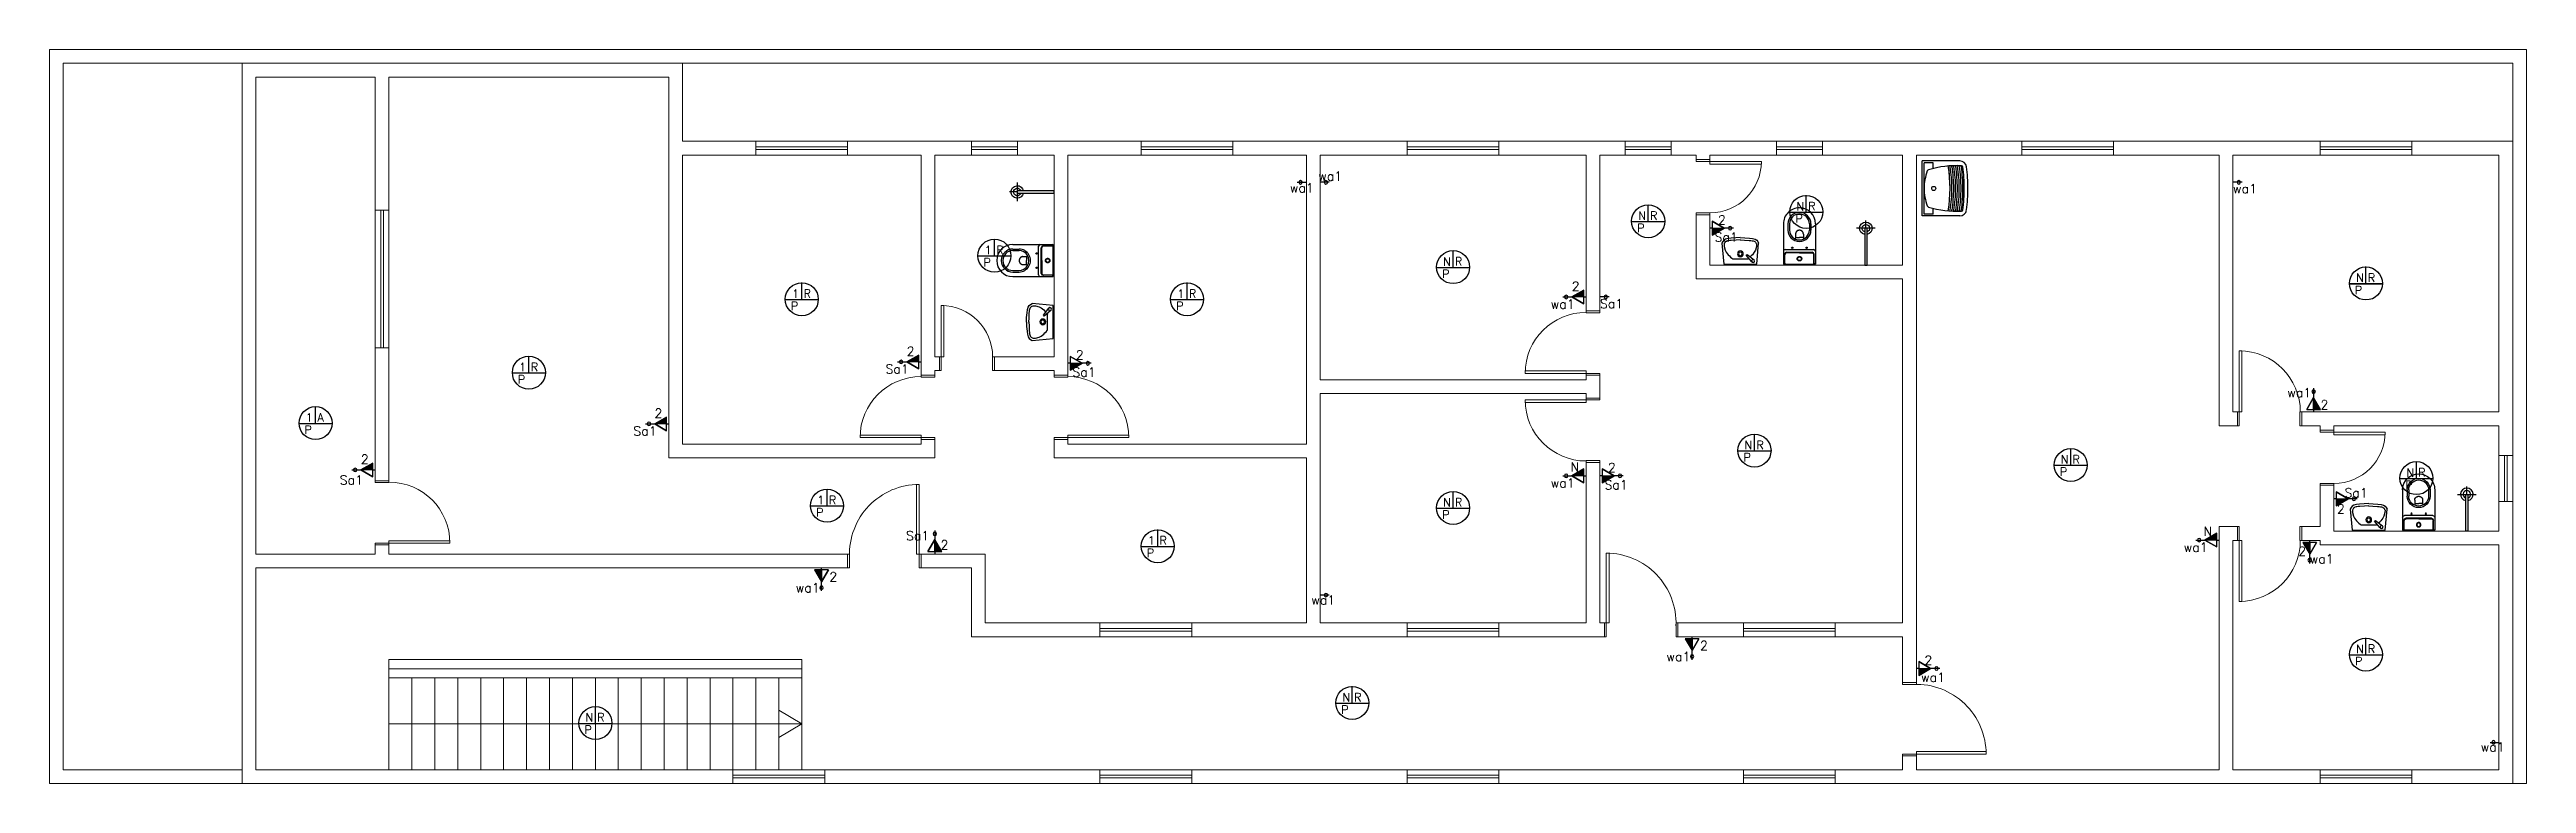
# Model space of a CAD drawing. Header units: millimetres. Extents: x 0 to 2650, y -756 to 2088.
# Drawn here: x 0 to 27, y 0 to 8 of the extents above; entities that cross this region are included whole.
import ezdxf

# ---------------------------------------------------------------- set-up
doc = ezdxf.new("R2010")
doc.units = ezdxf.units.MM
doc.linetypes.add('DASHED', pattern=[15, 12, -3])
doc.layers.add('Edificação', color=251, linetype='Continuous', lineweight=20)
doc.layers.add('Portas', color=251, linetype='Continuous', lineweight=9)
doc.layers.add('Luminárias', color=30, linetype='Continuous')
doc.layers.add('WC', color=252, linetype='Continuous')
doc.styles.add('ROMANS', font='ROMANS.SHX')

msp = doc.modelspace()

# ---------------------------------------------------------------- texts
at = {"color": 2, "linetype": 'Continuous', "style": 'ROMANS', "flags": 4}
for tag, p in [('2', (18.187, 6.092)), ('2', (16.593, 5.369)), ('2', (9.343, 4.661)), ('2', (11.187, 4.62)), ('2', (6.594, 3.986)), ('2', (24.755, 4.078)), ('2', (3.393, 3.485)), ('N', (16.579, 3.399)), ('2', (16.987, 3.392)), ('2', (24.934, 2.942)), ('N', (23.479, 2.699)), ('2', (9.712, 2.551)), ('2', (24.512, 2.48)), ('2', (8.501, 2.203)), ('2', (17.991, 1.453)), ('2', (20.437, 1.292))]:
    msp.add_attdef(tag, p, '', height=0.1, dxfattribs=at)
at = {"color": 2, "style": 'ROMANS'}
for tag, p, s, flags in [('P', (25.13, 5.332), '100', 13), ('N', (25.142, 5.467), '', 4)]:
    msp.add_attdef(tag, p, s, height=0.09, dxfattribs=dict(at, flags=flags))
msp.add_attdef('R', (25.27, 5.468), '', height=0.09, dxfattribs=at)
at = {"layer": 'Luminárias', "color": 2, "style": 'ROMANS'}
for s, p in [('wa1', (13.52, 6.442)), ('wa1', (13.829, 6.57)), ('wa1', (23.8, 6.434)), ('Sa1', (18.15, 5.906)), ('wa1', (16.363, 5.175)), ('Sa1', (16.9, 5.18)), ('Sa1', (9.113, 4.468)), ('Sa1', (11.15, 4.434)), ('wa1', (24.392, 4.21)), ('Sa1', (6.364, 3.792)), ('Sa1', (3.163, 3.258)), ('wa1', (16.363, 3.225)), ('Sa1', (16.95, 3.206)), ('Sa1', (25.017, 3.118)), ('Sa1', (9.336, 2.651)), ('wa1', (23.263, 2.525)), ('wa1', (24.637, 2.398)), ('wa1', (24.637, 2.398)), ('wa1', (8.134, 2.083)), ('wa1', (13.753, 1.949)), ('wa1', (17.625, 1.333)), ('wa1', (20.4, 1.106)), ('wa1', (26.5, 0.348))]:
    msp.add_text(s, height=0.1, dxfattribs=at).set_placement(p)
for tag, p, s, flags in [('N', (17.318, 6.144), '', 4), ('N', (19.042, 6.247), '', 4), ('P', (17.306, 6.01), '100', 13), ('P', (19.031, 6.113), '100', 13), ('P', (10.18, 5.635), '100', 13), ('1', (10.192, 5.769), '', 4), ('N', (15.192, 5.644), '', 4), ('P', (15.18, 5.51), '100', 13), ('P', (8.08, 5.16), '100', 13), ('1', (8.092, 5.294), '', 4), ('P', (12.28, 5.16), '100', 13), ('1', (12.292, 5.294), '', 4), ('P', (5.105, 4.36), '100', 13), ('1', (5.117, 4.494), '', 4), ('P', (2.78, 3.81), '100', 13), ('1', (2.792, 3.944), '', 4), ('P', (18.465, 3.51), '100', 13), ('N', (18.477, 3.644), '', 4), ('N', (21.924, 3.487), '', 4), ('P', (21.913, 3.353), '100', 13), ('P', (25.68, 3.21), '100', 13), ('N', (25.692, 3.344), '', 4), ('P', (8.355, 2.91), '100', 13), ('1', (8.367, 3.044), '', 4), ('P', (15.18, 2.885), '100', 13), ('N', (15.192, 3.019), '', 4), ('P', (11.96, 2.468), '100', 13), ('1', (11.972, 2.603), '', 4), ('P', (25.131, 1.288), '100', 13), ('N', (25.142, 1.422), '', 4), ('P', (14.08, 0.76), '100', 13), ('N', (14.092, 0.894), '', 4), ('P', (5.831, 0.54), '100', 13), ('N', (5.842, 0.675), '', 4)]:
    msp.add_attdef(tag, p, s, height=0.09, dxfattribs=dict(at, flags=flags))
for tag, p in [('R', (17.446, 6.145)), ('R', (19.17, 6.248)), ('R', (10.32, 5.77)), ('R', (15.32, 5.645)), ('R', (8.22, 5.295)), ('R', (12.42, 5.295)), ('R', (5.245, 4.495)), ('A', (2.92, 3.945)), ('R', (18.605, 3.645)), ('R', (22.052, 3.488)), ('R', (25.82, 3.345)), ('R', (8.495, 3.045)), ('R', (15.32, 3.02)), ('R', (12.099, 2.604)), ('R', (25.27, 1.423)), ('R', (14.22, 0.895)), ('R', (5.97, 0.676))]:
    msp.add_attdef(tag, p, '', height=0.09, dxfattribs=at)

# ---------------------------------------------------------------- blocks, each defined once
blk = doc.blocks.new('81_P')
at = {"ltscale": 0.05}
for p, q in [((-0.165, 0), (-0.175, 0)), ((-0.175, -0.01), (-0.175, 0)), ((0.175, 0), (0.165, 0))]:
    blk.add_line(p, q, dxfattribs=at)
for p, q in [((0.165, 0), (-0.165, 0)), ((-0.175, -0.44), (-0.175, -0.01)), ((0.155, -0.16), (-0.155, -0.16)), ((0.14, -0.13), (-0.14, -0.13)), ((0, -0.124), (-0.138, -0.124)), ((0, -0.124), (0.138, -0.124)), ((0.175, -0.44), (0.175, -0.01))]:
    blk.add_line(p, q)
at = {"ltscale": 0.047193}
blk.add_line((0.175, -0.009), (0.175, 0), dxfattribs=at)
at = {"ltscale": 0.497718}
for p, q in [((-0.16, -0.01), (-0.16, -0.11)), ((0.16, -0.01), (0.16, -0.11))]:
    blk.add_line(p, q, dxfattribs=at)
at = {"ltscale": 0.467891}
for p, q in [((-0.158, -0.01), (-0.158, -0.104)), ((0.158, -0.01), (0.158, -0.104))]:
    blk.add_line(p, q, dxfattribs=at)
at = {"ltscale": 0.339985}
for p, q in [((-0.125, -0.44), (-0.125, -0.372)), ((-0.108, -0.44), (-0.108, -0.372)), ((0.108, -0.44), (0.108, -0.372)), ((0.125, -0.44), (0.125, -0.372))]:
    blk.add_line(p, q, dxfattribs=at)
at = {"ltscale": 0.078144}
for p, q in [((-0.043, -0.29), (-0.045, -0.275)), ((0.043, -0.29), (0.045, -0.275))]:
    blk.add_line(p, q, dxfattribs=at)
at = {"ltscale": 0.214268}
for p in [(-0.043, -0.29), (0.043, -0.29)]:
    blk.add_line(p, (0, -0.29), dxfattribs=at)
at = {"ltscale": 0.197279}
for p, q in [((-0.043, -0.329), (-0.043, -0.29)), ((0.043, -0.329), (0.043, -0.29))]:
    blk.add_line(p, q, dxfattribs=at)
for points in [[(-0.043, -0.329), (-0.043, -0.331), (-0.043, -0.332), (-0.043, -0.333), (-0.043, -0.334), (-0.042, -0.336), (-0.042, -0.337), (-0.042, -0.338), (-0.042, -0.339), (-0.041, -0.341), (-0.041, -0.342), (-0.04, -0.343), (-0.04, -0.344), (-0.04, -0.345), (-0.039, -0.346), (-0.038, -0.348), (-0.038, -0.349), (-0.037, -0.35), (-0.037, -0.35), (-0.037, -0.351), (-0.036, -0.351), (-0.036, -0.352), (-0.035, -0.353), (-0.035, -0.353), (-0.035, -0.354), (-0.034, -0.354), (-0.034, -0.355), (-0.033, -0.355), (-0.033, -0.356), (-0.033, -0.356), (-0.032, -0.357), (-0.032, -0.357), (-0.031, -0.357), (-0.031, -0.358), (-0.03, -0.358)], [(-0.03, -0.358), (-0.029, -0.359), (-0.028, -0.36), (-0.027, -0.361), (-0.026, -0.362), (-0.025, -0.363), (-0.024, -0.363), (-0.023, -0.364), (-0.022, -0.365), (-0.021, -0.365), (-0.02, -0.366), (-0.018, -0.366), (-0.017, -0.367), (-0.016, -0.367), (-0.015, -0.368), (-0.013, -0.368), (-0.012, -0.369), (-0.012, -0.369), (-0.011, -0.369), (-0.01, -0.369), (-0.01, -0.369), (-0.009, -0.37), (-0.008, -0.37), (-0.008, -0.37), (-0.007, -0.37), (-0.006, -0.37), (-0.006, -0.37), (-0.005, -0.37), (-0.004, -0.37), (-0.004, -0.37), (-0.003, -0.37), (-0.002, -0.37), (-0.002, -0.37), (-0.001, -0.37), (0, -0.37), (0, -0.37)], [(0, -0.37), (0.001, -0.37), (0.003, -0.37), (0.004, -0.37), (0.005, -0.37), (0.007, -0.37), (0.008, -0.37), (0.009, -0.369), (0.011, -0.369), (0.012, -0.369), (0.013, -0.368), (0.014, -0.368), (0.016, -0.368), (0.017, -0.367), (0.018, -0.367), (0.018, -0.367), (0.019, -0.366), (0.019, -0.366), (0.02, -0.366), (0.02, -0.365), (0.021, -0.365), (0.022, -0.365), (0.022, -0.365), (0.023, -0.364), (0.023, -0.364), (0.024, -0.363), (0.024, -0.363), (0.025, -0.363), (0.026, -0.362), (0.026, -0.362), (0.027, -0.362), (0.027, -0.361), (0.028, -0.361), (0.028, -0.36), (0.029, -0.36), (0.029, -0.36), (0.03, -0.359), (0.03, -0.359), (0.03, -0.358)], [(0.03, -0.358), (0.031, -0.358), (0.032, -0.357), (0.033, -0.356), (0.034, -0.355), (0.035, -0.354), (0.035, -0.353), (0.036, -0.352), (0.037, -0.351), (0.037, -0.349), (0.038, -0.348), (0.039, -0.347), (0.039, -0.346), (0.039, -0.345), (0.04, -0.345), (0.04, -0.344), (0.04, -0.344), (0.04, -0.343), (0.041, -0.343), (0.041, -0.342), (0.041, -0.341), (0.041, -0.341), (0.041, -0.34), (0.042, -0.34), (0.042, -0.339), (0.042, -0.338), (0.042, -0.338), (0.042, -0.337), (0.042, -0.336), (0.042, -0.336), (0.042, -0.335), (0.043, -0.335), (0.043, -0.334), (0.043, -0.333), (0.043, -0.333), (0.043, -0.332), (0.043, -0.331), (0.043, -0.331), (0.043, -0.33), (0.043, -0.329)]]:
    blk.add_lwpolyline(points)
for centre, radius in [((-0.078, -0.18), 0.007), ((0, -0.06), 0.02), ((0.078, -0.18), 0.007)]:
    blk.add_circle(centre, radius)
at = {"linetype": 'DASHED'}
blk.add_circle((0, -0.06), 0.0245, dxfattribs=at)
for centre, radius, start, end in [((-0.165, -0.01), 0.01, 90, 180), ((-0.155, -0.14), 0.02, 180, 270), ((-0.15, -0.01), 0.01, 90, 180), ((-0.14, -0.11), 0.02, 180, 270), ((-0.148, -0.01), 0.01, 90, 180), ((-0.138, -0.104), 0.02, 180, 270), ((0, -0.372), 0.125, 0, 180), ((0, -0.372), 0.108, 0, 180), ((0.138, -0.104), 0.02, 270, 0), ((0.14, -0.11), 0.02, 270, 0), ((0.148, -0.01), 0.01, 0, 90), ((0.15, -0.01), 0.01, 0, 90), ((0.155, -0.14), 0.02, 270, 0), ((0.165, -0.01), 0.01, 0, 90), ((0, -0.44), 0.175, 180, 270), ((0, -0.44), 0.125, 180, 270), ((0, -0.44), 0.108, 180, 270), ((0, -0.44), 0.108, 270, 0), ((0, -0.44), 0.175, 270, 0), ((0, -0.44), 0.125, 270, 0)]:
    blk.add_arc(centre, radius, start, end)
blk = doc.blocks.new('CHUV')
at = {"ltscale": 0.05}
for p, q in [((-0.11, 0.446), (0.116, 0.446)), ((-0.011, 0), (-0.011, 0.446)), ((0.003, 0.446), (0.003, 0.541)), ((0.016, 0.446), (0.016, 0))]:
    blk.add_line(p, q, dxfattribs=at)
at = {"ltscale": 2}
blk.add_line((0.016, 0), (-0.011, 0), dxfattribs=at)
at = {"ltscale": 0.05}
for radius, start, end in [(0.076, 279.9358, 260.0642), (0.0459, 286.6015, 253.3985)]:
    blk.add_arc((0.003, 0.446), radius, start, end, dxfattribs=at)
blk = doc.blocks.new('01lavl91')
at = {"linetype": 'Continuous'}
for p, q in [((-0.085, -0.069), (0.086, -0.069)), ((0.125, -0.036), (0.064, -0.107)), ((0.064, -0.107), (0.075, -0.114)), ((0.075, -0.114), (0.15, -0.057))]:
    blk.add_line(p, q, dxfattribs=at)
for points in [[(-0.2, -0.239), (-0.18, -0.009), (0.18, -0.009), (0.2, -0.239)], [(0, -0.299), (-0.048, -0.298), (-0.099, -0.294), (-0.134, -0.29), (-0.161, -0.282), (-0.179, -0.271), (-0.191, -0.256), (-0.2, -0.239)], [(-0.177, -0.228), (-0.176, -0.201), (-0.165, -0.161), (-0.153, -0.141), (-0.132, -0.112), (-0.119, -0.099), (-0.106, -0.086), (-0.093, -0.074), (-0.085, -0.069)], [(0.002, -0.274), (-0.046, -0.272), (-0.098, -0.269), (-0.114, -0.267), (-0.129, -0.265), (-0.138, -0.263), (-0.151, -0.259), (-0.159, -0.255), (-0.163, -0.252), (-0.165, -0.25), (-0.17, -0.242), (-0.174, -0.237), (-0.177, -0.228)], [(-0.002, -0.274), (0.047, -0.272), (0.098, -0.269), (0.115, -0.267), (0.13, -0.265), (0.139, -0.263), (0.152, -0.259), (0.159, -0.255), (0.164, -0.252), (0.165, -0.25), (0.171, -0.242), (0.174, -0.237), (0.178, -0.228)], [(0, -0.299), (0.048, -0.298), (0.1, -0.294), (0.135, -0.29), (0.162, -0.282), (0.18, -0.271), (0.192, -0.256), (0.2, -0.239)], [(0.094, -0.074), (0.086, -0.069)], [(0.178, -0.228), (0.176, -0.201), (0.166, -0.161), (0.153, -0.141), (0.132, -0.112), (0.119, -0.099), (0.109, -0.088)]]:
    blk.add_lwpolyline(points, dxfattribs=at)
for centre, radius in [((0.001, -0.122), 0.0316), ((0.001, -0.122), 0.02), ((0.14, -0.044), 0.0164)]:
    blk.add_circle(centre, radius, dxfattribs=at)
blk = doc.blocks.new('TANQUE-02')
for p, q in [((-0.3, 0), (0.3, 0)), ((-0.3, -0.408), (-0.3, 0)), ((0.3, -0.408), (0.3, 0)), ((-0.28, -0.02), (0.28, -0.02)), ((-0.28, -0.12), (-0.28, -0.02)), ((-0.28, -0.12), (-0.217, -0.12)), ((0.217, -0.12), (0.28, -0.12)), ((0.28, -0.12), (0.28, -0.02))]:
    blk.add_line(p, q)
blk.add_circle((0, -0.125), 0.0225)
for centre, radius, start, end in [((0.845, -0.382), 1.094, 163.278, 182.4053), ((-0.184, -0.073), 0.02, 110.2384, 163.278), ((0, -0.571), 0.551, 90, 110.2384), ((0, -0.571), 0.551, 69.7616, 90), ((0.184, -0.073), 0.02, 16.722, 69.7616), ((-0.845, -0.382), 1.094, 357.5947, 16.722), ((-0.225, -0.408), 0.075, 180, 262.0805), ((-0.233, -0.427), 0.015, 182.4053, 261.8717), ((0, 1.215), 1.518, 260.7226, 279.2774), ((0.845, -0.382), 1.084, 177.5224, 178.0541), ((0, 1.215), 1.578, 261.3053, 270), ((0.845, -0.382), 1.084, 178.5864, 179.1193), ((0, 1.215), 1.598, 261.3969, 270), ((0.845, -0.382), 1.084, 179.6527, 180.1868), ((0, 1.215), 1.618, 261.4997, 270), ((0.845, -0.382), 1.084, 180.7216, 181.2572), ((0, 1.215), 1.638, 261.6133, 270), ((0.845, -0.382), 1.084, 181.7934, 182.3305), ((0.845, -0.382), 1.084, 176.4604, 176.9911), ((0, 1.215), 1.558, 261.2252, 270), ((0, 1.215), 1.658, 261.7373, 270), ((0.845, -0.382), 1.084, 175.4, 175.93), ((0, 1.215), 1.538, 261.1569, 270), ((0, 1.206), 1.664, 261.8717, 270), ((0, 1.206), 1.704, 262.0805, 270), ((0, 1.215), 1.518, 270, 279.2774), ((0, 1.215), 1.538, 270, 278.8431), ((0, 1.215), 1.558, 270, 278.7748), ((0, 1.215), 1.578, 270, 278.6947), ((0, 1.215), 1.598, 270, 278.6031), ((0, 1.215), 1.618, 270, 278.5003), ((0, 1.215), 1.638, 270, 278.3867), ((0, 1.215), 1.658, 270, 278.2627), ((0, 1.206), 1.664, 270, 278.1283), ((0, 1.206), 1.704, 270, 277.9195), ((0.225, -0.408), 0.075, 277.9195, 0), ((0.233, -0.427), 0.015, 278.1283, 357.5947), ((-0.845, -0.382), 1.084, 4.07, 4.6), ((-0.845, -0.382), 1.084, 3.0089, 3.5396), ((-0.845, -0.382), 1.084, 1.9459, 2.4776), ((-0.845, -0.382), 1.084, 357.6695, 358.2066), ((-0.845, -0.382), 1.084, 0.8807, 1.4136), ((-0.845, -0.382), 1.084, 359.8132, 0.3473), ((-0.845, -0.382), 1.084, 358.7428, 359.2784)]:
    blk.add_arc(centre, radius, start, end)

# ---------------------------------------------------------------- linework, layer by layer
at = {"color": 4}
for p, q in [((18.125, 6.053), (18.1, 6.053)), ((18.125, 6.128), (18.255, 6.053)), ((18.255, 6.053), (18.125, 6.128)), ((18.125, 6.128), (18.125, 5.978)), ((18.255, 6.053), (18.125, 6.128)), ((18.125, 6.053), (18.255, 6.053)), ((18.125, 5.978), (18.255, 6.053)), ((16.725, 5.378), (16.595, 5.303)), ((16.725, 5.303), (16.595, 5.303)), ((16.725, 5.228), (16.595, 5.303)), ((16.595, 5.303), (16.725, 5.228)), ((16.595, 5.303), (16.725, 5.228)), ((16.725, 5.228), (16.725, 5.378)), ((16.725, 5.303), (16.75, 5.303)), ((9.475, 4.67), (9.345, 4.595)), ((9.475, 4.595), (9.345, 4.595)), ((9.475, 4.52), (9.345, 4.595)), ((9.345, 4.595), (9.475, 4.52)), ((9.345, 4.595), (9.475, 4.52)), ((9.475, 4.52), (9.475, 4.67)), ((9.475, 4.595), (9.5, 4.595)), ((11.125, 4.655), (11.255, 4.58)), ((11.255, 4.58), (11.125, 4.655)), ((11.125, 4.655), (11.125, 4.505)), ((11.255, 4.58), (11.125, 4.655)), ((11.125, 4.58), (11.1, 4.58)), ((11.125, 4.58), (11.255, 4.58)), ((11.125, 4.505), (11.255, 4.58)), ((24.605, 4.078), (24.68, 4.208)), ((24.68, 4.208), (24.605, 4.078)), ((24.68, 4.208), (24.605, 4.078)), ((24.605, 4.078), (24.755, 4.078)), ((24.68, 4.078), (24.68, 4.208)), ((24.755, 4.078), (24.68, 4.208)), ((24.68, 4.078), (24.68, 4.053)), ((6.727, 3.994), (6.597, 3.919)), ((6.727, 3.919), (6.597, 3.919)), ((6.727, 3.844), (6.597, 3.919)), ((6.597, 3.919), (6.727, 3.844)), ((6.597, 3.919), (6.727, 3.844)), ((6.727, 3.844), (6.727, 3.994)), ((6.727, 3.919), (6.752, 3.919)), ((3.525, 3.493), (3.395, 3.418)), ((3.525, 3.418), (3.395, 3.418)), ((3.525, 3.343), (3.395, 3.418)), ((3.395, 3.418), (3.525, 3.343)), ((3.395, 3.418), (3.525, 3.343)), ((3.525, 3.343), (3.525, 3.493)), ((3.525, 3.418), (3.55, 3.418)), ((16.725, 3.428), (16.595, 3.353)), ((16.725, 3.353), (16.595, 3.353)), ((16.725, 3.278), (16.595, 3.353)), ((16.595, 3.353), (16.725, 3.278)), ((16.595, 3.353), (16.725, 3.278)), ((16.725, 3.278), (16.725, 3.428)), ((16.725, 3.353), (16.75, 3.353)), ((16.925, 3.353), (16.9, 3.353)), ((16.925, 3.428), (17.055, 3.353)), ((17.055, 3.353), (16.925, 3.428)), ((16.925, 3.428), (16.925, 3.278)), ((17.055, 3.353), (16.925, 3.428)), ((16.925, 3.353), (17.055, 3.353)), ((16.925, 3.278), (17.055, 3.353)), ((24.925, 3.103), (24.9, 3.103)), ((24.925, 3.178), (25.055, 3.103)), ((25.055, 3.103), (24.925, 3.178)), ((24.925, 3.178), (24.925, 3.028)), ((25.055, 3.103), (24.925, 3.178)), ((24.925, 3.103), (25.055, 3.103)), ((24.925, 3.028), (25.055, 3.103)), ((23.625, 2.728), (23.495, 2.653)), ((23.625, 2.578), (23.625, 2.728)), ((9.575, 2.528), (9.65, 2.658)), ((9.65, 2.658), (9.575, 2.528)), ((9.65, 2.658), (9.575, 2.528)), ((9.575, 2.528), (9.725, 2.528)), ((9.65, 2.528), (9.65, 2.658)), ((9.725, 2.528), (9.65, 2.658)), ((9.65, 2.528), (9.65, 2.503)), ((23.625, 2.653), (23.495, 2.653)), ((23.625, 2.578), (23.495, 2.653)), ((23.495, 2.653), (23.625, 2.578)), ((23.495, 2.653), (23.625, 2.578)), ((23.625, 2.653), (23.65, 2.653)), ((24.712, 2.628), (24.562, 2.628)), ((24.562, 2.628), (24.637, 2.498)), ((24.637, 2.628), (24.637, 2.653)), ((24.637, 2.628), (24.637, 2.498)), ((24.712, 2.628), (24.637, 2.498)), ((24.637, 2.498), (24.712, 2.628)), ((24.637, 2.498), (24.712, 2.628)), ((8.49, 2.328), (8.34, 2.328)), ((8.34, 2.328), (8.415, 2.198)), ((8.415, 2.328), (8.415, 2.353)), ((8.415, 2.328), (8.415, 2.198)), ((8.49, 2.328), (8.415, 2.198)), ((8.415, 2.198), (8.49, 2.328)), ((8.415, 2.198), (8.49, 2.328)), ((17.98, 1.578), (17.83, 1.578)), ((17.83, 1.578), (17.905, 1.448)), ((17.905, 1.578), (17.905, 1.603)), ((17.905, 1.578), (17.905, 1.448)), ((17.98, 1.578), (17.905, 1.448)), ((17.905, 1.448), (17.98, 1.578)), ((17.905, 1.448), (17.98, 1.578)), ((20.375, 1.253), (20.35, 1.253)), ((20.375, 1.328), (20.505, 1.253)), ((20.505, 1.253), (20.375, 1.328)), ((20.375, 1.328), (20.375, 1.178)), ((20.505, 1.253), (20.375, 1.328)), ((20.375, 1.253), (20.505, 1.253)), ((20.375, 1.178), (20.505, 1.253))]:
    msp.add_line(p, q, dxfattribs=at)
at = {"color": 3}
for p, q in [((25.069, 5.447), (25.43, 5.447)), ((25.25, 5.447), (25.25, 5.631))]:
    msp.add_line(p, q, dxfattribs=at)
msp.add_circle((25.25, 5.45), 0.18, dxfattribs=at)
at = {"color": 4}
for points in [[(18.125, 6.053), (18.125, 5.978), (18.255, 6.053)], [(16.725, 5.303), (16.725, 5.378), (16.595, 5.303)], [(9.475, 4.595), (9.475, 4.67), (9.345, 4.595)], [(11.125, 4.58), (11.125, 4.505), (11.255, 4.58)], [(24.68, 4.078), (24.755, 4.078), (24.68, 4.208)], [(6.727, 3.919), (6.727, 3.994), (6.597, 3.919)], [(3.525, 3.418), (3.525, 3.493), (3.395, 3.418)], [(16.725, 3.353), (16.725, 3.428), (16.595, 3.353)], [(16.925, 3.353), (16.925, 3.278), (17.055, 3.353)], [(24.925, 3.103), (24.925, 3.028), (25.055, 3.103)], [(23.625, 2.653), (23.625, 2.728), (23.495, 2.653)], [(9.65, 2.528), (9.725, 2.528), (9.65, 2.658)], [(24.637, 2.628), (24.562, 2.628), (24.637, 2.498)], [(8.415, 2.328), (8.34, 2.328), (8.415, 2.198)], [(17.905, 1.578), (17.83, 1.578), (17.905, 1.448)], [(20.375, 1.253), (20.375, 1.178), (20.505, 1.253)]]:
    msp.add_solid(points, dxfattribs=at)
at = {"layer": 'Edificação', "color": 252}
for p, q in [((0.15, 0.15), (0.15, 7.85)), ((2.1, 7.85), (0.15, 7.85)), ((26.85, 7.85), (6.9, 7.85)), ((26.85, 7.85), (26.85, 7)), ((0.15, 0.15), (2.1, 0.15))]:
    msp.add_line(p, q, dxfattribs=at)
at = {"layer": 'Edificação'}
for p, q in [((2.1, 7.85), (2.1, 0)), ((2.1, 7.85), (6.9, 7.85)), ((6.9, 7), (6.9, 7.85)), ((3.55, 7.7), (2.25, 7.7)), ((2.25, 7.7), (2.25, 2.5)), ((3.55, 7.7), (3.55, 3.3)), ((3.7, 7.7), (3.7, 3.3)), ((3.7, 7.7), (6.75, 7.7)), ((6.75, 7.7), (6.75, 3.55)), ((6.75, 6.85), (6.75, 6.85)), ((6.9, 7), (26.85, 7)), ((6.9, 3.7), (6.9, 6.85)), ((6.9, 6.85), (9.5, 6.85)), ((9.5, 6.85), (9.5, 4.45)), ((9.65, 4.65), (9.65, 6.85)), ((9.65, 6.85), (10.95, 6.85)), ((10.95, 6.85), (10.95, 4.65)), ((11.1, 4.5), (11.1, 6.85)), ((11.1, 6.85), (13.7, 6.85)), ((13.7, 6.85), (13.7, 3.7)), ((13.85, 4.4), (13.85, 6.85)), ((13.85, 6.85), (16.75, 6.85)), ((16.75, 6.85), (16.75, 5.15)), ((16.9, 5.15), (16.9, 6.85)), ((16.9, 6.85), (17.95, 6.85)), ((17.95, 6.85), (17.95, 6.8)), ((18.1, 6.8), (17.95, 6.8)), ((18.1, 6.85), (20.2, 6.85)), ((18.1, 6.85), (18.1, 6.8)), ((20.2, 6.85), (20.2, 5.65)), ((20.35, 1.1), (20.35, 6.85)), ((23.65, 6.85), (20.35, 6.85)), ((23.65, 3.9), (23.65, 6.85)), ((23.8, 6.85), (26.7, 6.85)), ((23.8, 4.05), (23.8, 6.85)), ((26.7, 4.05), (26.7, 6.85)), ((26.7, 6.85), (26.7, 4.05)), ((26.85, 7), (26.85, 0.15)), ((17.95, 6.2), (17.95, 5.65)), ((18.1, 6.2), (17.95, 6.2)), ((18.1, 6.2), (18.1, 5.65)), ((17.95, 5.7), (17.95, 5.5)), ((18.1, 5.65), (18.1, 5.7)), ((17.95, 5.5), (20.2, 5.5)), ((20.2, 5.65), (18.1, 5.65)), ((20.2, 5.5), (20.2, 1.75)), ((16.75, 5.15), (16.9, 5.15)), ((9.7, 4.65), (9.65, 4.65)), ((9.7, 4.5), (9.7, 4.65)), ((9.7, 4.5), (9.7, 4.65)), ((10.95, 4.65), (10.3, 4.65)), ((10.3, 4.65), (10.3, 4.5)), ((10.3, 4.65), (10.3, 4.5)), ((9.5, 4.45), (9.65, 4.45)), ((9.65, 4.45), (9.65, 4.5)), ((9.65, 4.5), (9.7, 4.5)), ((10.3, 4.5), (10.95, 4.5)), ((10.95, 4.45), (10.95, 4.5)), ((11.1, 4.45), (10.95, 4.45)), ((11.1, 4.5), (11.1, 4.45)), ((13.85, 4.4), (16.75, 4.4)), ((16.75, 4.4), (16.75, 4.45)), ((16.75, 4.45), (16.9, 4.45)), ((16.9, 4.45), (16.9, 4.2)), ((13.85, 1.75), (13.85, 4.25)), ((13.85, 4.25), (16.75, 4.25)), ((16.75, 4.2), (16.75, 4.25)), ((16.9, 4.2), (16.75, 4.2)), ((23.85, 4.05), (23.8, 4.05)), ((23.85, 3.9), (23.85, 4.05)), ((24.85, 4.05), (24.55, 4.05)), ((26.7, 4.05), (24.85, 4.05)), ((23.65, 3.9), (23.85, 3.9)), ((24.55, 3.9), (24.75, 3.9)), ((24.75, 3.9), (24.75, 3.85)), ((24.9, 3.9), (26.7, 3.9)), ((24.9, 3.9), (24.9, 3.85)), ((26.7, 3.9), (26.7, 2.75)), ((6.75, 3.55), (9.65, 3.55)), ((9.5, 3.7), (6.9, 3.7)), ((9.65, 3.75), (9.5, 3.75)), ((9.5, 3.75), (9.5, 3.7)), ((9.65, 3.55), (9.65, 3.75)), ((11.1, 3.75), (10.95, 3.75)), ((10.95, 3.75), (10.95, 3.55)), ((10.95, 3.55), (13.7, 3.55)), ((11.1, 3.7), (11.1, 3.75)), ((13.7, 3.7), (11.1, 3.7)), ((13.7, 3.55), (13.7, 1.75)), ((16.9, 3.5), (16.75, 3.5)), ((16.75, 3.5), (16.75, 1.75)), ((16.9, 1.75), (16.9, 3.5)), ((24.75, 3.25), (24.75, 2.8)), ((24.9, 2.75), (24.9, 3.25)), ((23.65, 0.15), (23.65, 2.8)), ((23.65, 2.8), (23.85, 2.8)), ((23.85, 2.8), (23.85, 2.65)), ((24.55, 2.8), (24.75, 2.8)), ((24.9, 2.8), (24.9, 2.75)), ((26.7, 2.75), (24.9, 2.75)), ((3.55, 2.5), (2.25, 2.5)), ((3.55, 2.6), (3.55, 2.5)), ((3.55, 2.6), (3.7, 2.6)), ((3.7, 2.6), (3.7, 2.5)), ((3.7, 2.5), (8.7, 2.5)), ((8.7, 2.5), (8.7, 2.35)), ((9.5, 2.5), (10.2, 2.5)), ((9.5, 2.5), (9.5, 2.35)), ((9.5, 2.5), (9.5, 2.35)), ((10.2, 2.5), (10.2, 1.75)), ((23.85, 2.65), (23.8, 2.65)), ((23.8, 2.65), (23.8, 0.15)), ((24.55, 2.65), (24.75, 2.65)), ((24.75, 2.65), (24.75, 2.6)), ((24.75, 2.6), (26.7, 2.6)), ((26.7, 2.6), (26.7, 0.15)), ((2.25, 2.35), (2.25, 0.15)), ((8.7, 2.35), (2.25, 2.35)), ((10.05, 2.35), (9.5, 2.35)), ((10.05, 2.35), (10.05, 1.6)), ((13.7, 1.75), (10.2, 1.75)), ((16.75, 1.75), (13.85, 1.75)), ((16.97, 1.75), (16.9, 1.75)), ((20.2, 1.75), (17.73, 1.75)), ((17.75, 1.6), (17.75, 1.75)), ((8.2, 1.35), (3.7, 1.35)), ((3.7, 1.15), (3.7, 1.35)), ((8.2, 0.15), (8.2, 1.35)), ((10.05, 1.6), (16.97, 1.6)), ((17.73, 1.6), (20.2, 1.6)), ((20.2, 1.6), (20.2, 1.1)), ((3.7, 1.25), (8.2, 1.25)), ((8.2, 1.15), (3.7, 1.15)), ((3.7, 1.15), (3.7, 0.15)), ((3.95, 1.15), (3.95, 0.15)), ((4.2, 1.15), (4.2, 0.15)), ((4.45, 1.15), (4.45, 0.15)), ((4.7, 1.15), (4.7, 0.15)), ((4.95, 1.15), (4.95, 0.15)), ((5.2, 1.15), (5.2, 0.15)), ((5.45, 1.15), (5.45, 0.15)), ((5.7, 1.15), (5.7, 0.15)), ((5.95, 1.15), (5.95, 0.15)), ((6.2, 1.15), (6.2, 0.15)), ((6.45, 1.15), (6.45, 0.15)), ((6.7, 1.15), (6.7, 0.15)), ((6.95, 1.15), (6.95, 0.15)), ((7.2, 1.15), (7.2, 0.15)), ((7.45, 1.15), (7.45, 0.15)), ((7.7, 1.15), (7.7, 0.15)), ((7.95, 1.15), (7.95, 0.15)), ((20.35, 1.1), (20.2, 1.1)), ((8.2, 0.65), (3.7, 0.65)), ((8.2, 0.65), (7.95, 0.8)), ((8.2, 0.65), (7.95, 0.5)), ((20.2, 0.15), (20.2, 0.3)), ((20.2, 0.3), (20.35, 0.3)), ((20.35, 0.3), (20.35, 0.15)), ((2.1, 0), (26.85, 0)), ((2.25, 0.15), (8.1, 0.15)), ((8.1, 0.15), (20.2, 0.15)), ((20.35, 0.15), (23.65, 0.15)), ((22.6, 0.15), (22.6, 0.15)), ((23.8, 0.15), (26.7, 0.15)), ((26.85, 0.15), (26.85, 0))]:
    msp.add_line(p, q, dxfattribs=at)
at = {"layer": 'Edificação', "color": 252}
msp.add_lwpolyline([(0, 0), (27, 0), (27, 8), (0, 8)], close=True, dxfattribs=at)
at = {"layer": 'Luminárias', "color": 4}
for p, q in [((13.6, 6.553), (13.7, 6.553)), ((13.95, 6.553), (13.85, 6.553)), ((23.9, 6.553), (23.8, 6.553)), ((18.355, 6.053), (18.255, 6.053)), ((16.495, 5.303), (16.595, 5.303)), ((17, 5.303), (16.9, 5.303)), ((9.245, 4.595), (9.345, 4.595)), ((11.355, 4.58), (11.255, 4.58)), ((24.68, 4.308), (24.68, 4.208)), ((6.497, 3.92), (6.597, 3.92)), ((3.295, 3.418), (3.395, 3.418)), ((16.495, 3.353), (16.595, 3.353)), ((17.155, 3.353), (17.055, 3.353)), ((25.155, 3.103), (25.055, 3.103)), ((9.65, 2.758), (9.65, 2.658)), ((23.395, 2.653), (23.495, 2.653)), ((24.637, 2.398), (24.637, 2.498)), ((24.637, 2.398), (24.637, 2.498)), ((8.415, 2.098), (8.415, 2.198)), ((13.95, 2.053), (13.85, 2.053)), ((17.905, 1.348), (17.905, 1.448)), ((20.605, 1.253), (20.505, 1.253)), ((26.605, 0.448), (26.705, 0.448))]:
    msp.add_line(p, q, dxfattribs=at)
at = {"layer": 'Luminárias', "color": 3}
for p, q in [((17.426, 6.125), (17.426, 6.309)), ((18.97, 6.228), (19.331, 6.228)), ((19.15, 6.228), (19.15, 6.411)), ((17.245, 6.125), (17.606, 6.125)), ((10.12, 5.75), (10.48, 5.75)), ((10.3, 5.75), (10.3, 5.934)), ((15.3, 5.625), (15.3, 5.809)), ((8.2, 5.275), (8.2, 5.459)), ((12.4, 5.275), (12.4, 5.459)), ((15.12, 5.625), (15.48, 5.625)), ((25.07, 5.45), (25.43, 5.45)), ((25.25, 5.45), (25.25, 5.634)), ((8.02, 5.275), (8.38, 5.275)), ((12.22, 5.275), (12.58, 5.275)), ((5.225, 4.475), (5.225, 4.659)), ((5.045, 4.475), (5.405, 4.475)), ((2.9, 3.925), (2.9, 4.109)), ((2.72, 3.925), (3.08, 3.925)), ((18.585, 3.625), (18.585, 3.809)), ((18.405, 3.625), (18.765, 3.625)), ((22.032, 3.468), (22.032, 3.652)), ((21.852, 3.468), (22.213, 3.468)), ((25.62, 3.325), (25.98, 3.325)), ((25.8, 3.325), (25.8, 3.509)), ((8.295, 3.025), (8.655, 3.025)), ((8.475, 3.025), (8.475, 3.209)), ((15.12, 3), (15.48, 3)), ((15.3, 3), (15.3, 3.184)), ((12.08, 2.583), (12.08, 2.767)), ((11.899, 2.583), (12.26, 2.583)), ((25.07, 1.403), (25.431, 1.403)), ((25.25, 1.403), (25.25, 1.586)), ((5.95, 0.655), (5.95, 0.839)), ((14.02, 0.875), (14.38, 0.875)), ((14.2, 0.875), (14.2, 1.059)), ((5.77, 0.655), (6.131, 0.655))]:
    msp.add_line(p, q, dxfattribs=at)
for centre in [(17.426, 6.128), (19.15, 6.23), (10.3, 5.753), (15.3, 5.628), (8.2, 5.278), (12.4, 5.278), (5.225, 4.478), (2.9, 3.928), (18.585, 3.628), (22.032, 3.471), (25.8, 3.328), (8.475, 3.028), (15.3, 3.003), (12.08, 2.586), (25.25, 1.405), (5.951, 0.658), (14.2, 0.878)]:
    msp.add_circle(centre, 0.18, dxfattribs=at)
at = {"layer": 'Luminárias', "color": 4}
for centre, start, end in [((13.637, 6.553), 90, 270), ((13.637, 6.553), 270, 90), ((13.914, 6.553), 90, 270), ((13.914, 6.553), 270, 90), ((23.864, 6.553), 90, 270), ((23.864, 6.553), 270, 90), ((18.319, 6.053), 90, 270), ((18.319, 6.053), 270, 90), ((16.532, 5.303), 90, 270), ((16.532, 5.303), 270, 90), ((16.964, 5.303), 90, 270), ((16.964, 5.303), 270, 90), ((9.282, 4.595), 90, 270), ((9.282, 4.595), 270, 90), ((11.319, 4.58), 90, 270), ((11.319, 4.58), 270, 90), ((24.68, 4.271), 0, 180), ((24.68, 4.271), 180, 0), ((6.534, 3.92), 90, 270), ((6.534, 3.92), 270, 90), ((3.332, 3.418), 90, 270), ((3.332, 3.418), 270, 90), ((16.532, 3.353), 90, 270), ((16.532, 3.353), 270, 90), ((17.119, 3.353), 90, 270), ((17.119, 3.353), 270, 90), ((25.119, 3.103), 90, 270), ((25.119, 3.103), 270, 90), ((9.65, 2.721), 0, 180), ((9.65, 2.721), 180, 0), ((23.432, 2.653), 90, 270), ((23.432, 2.653), 270, 90), ((24.637, 2.434), 0, 180), ((24.637, 2.434), 0, 180), ((24.637, 2.434), 180, 0), ((24.637, 2.434), 180, 0), ((8.415, 2.134), 0, 180), ((8.415, 2.134), 180, 0), ((13.914, 2.053), 90, 270), ((13.914, 2.053), 270, 90), ((17.905, 1.384), 0, 180), ((17.905, 1.384), 180, 0), ((20.569, 1.253), 90, 270), ((20.569, 1.253), 270, 90), ((26.641, 0.448), 90, 270), ((26.641, 0.448), 270, 90)]:
    msp.add_arc(centre, 0.0187, start, end, dxfattribs=at)
at = {"layer": 'Portas'}
for p, q in [((7.7, 6.94), (8.7, 6.94)), ((7.7, 6.91), (8.7, 6.91)), ((10.05, 6.94), (10.55, 6.94)), ((10.05, 6.91), (10.55, 6.91)), ((11.9, 6.94), (12.9, 6.94)), ((11.9, 6.91), (12.9, 6.91)), ((14.8, 6.94), (15.8, 6.94)), ((14.8, 6.91), (15.8, 6.91)), ((17.175, 6.94), (17.675, 6.94)), ((17.175, 6.91), (17.675, 6.91)), ((18.825, 6.94), (19.325, 6.94)), ((18.825, 6.91), (19.325, 6.91)), ((21.5, 6.94), (22.5, 6.94)), ((21.5, 6.91), (22.5, 6.91)), ((24.75, 6.94), (25.75, 6.94)), ((24.75, 6.91), (25.75, 6.91)), ((3.61, 6.25), (3.61, 4.75)), ((3.64, 6.25), (3.64, 4.75)), ((26.76, 3.575), (26.76, 3.075)), ((26.79, 3.575), (26.79, 3.075)), ((12.45, 1.69), (11.45, 1.69)), ((12.45, 1.66), (11.45, 1.66)), ((15.8, 1.69), (14.8, 1.69)), ((15.8, 1.66), (14.8, 1.66)), ((19.465, 1.69), (18.465, 1.69)), ((19.465, 1.66), (18.465, 1.66)), ((8.45, 0.09), (7.45, 0.09)), ((8.45, 0.06), (7.45, 0.06)), ((12.45, 0.09), (11.45, 0.09)), ((12.45, 0.06), (11.45, 0.06)), ((15.8, 0.09), (14.8, 0.09)), ((15.8, 0.06), (14.8, 0.06)), ((19.465, 0.09), (18.465, 0.09)), ((19.465, 0.06), (18.465, 0.06)), ((24.75, 0.09), (25.75, 0.09)), ((24.75, 0.06), (25.75, 0.06))]:
    msp.add_line(p, q, dxfattribs=at)
for points in [[(7.7, 6.85), (8.7, 6.85), (8.7, 7), (7.7, 7)], [(10.05, 6.85), (10.55, 6.85), (10.55, 7), (10.05, 7)], [(11.9, 6.85), (12.9, 6.85), (12.9, 7), (11.9, 7)], [(14.8, 6.85), (15.8, 6.85), (15.8, 7), (14.8, 7)], [(17.175, 6.85), (17.675, 6.85), (17.675, 7), (17.175, 7)], [(18.1, 6.8), (17.95, 6.8), (17.95, 6.78), (18.1, 6.78)], [(18.1, 6.78), (18.1, 6.75), (18.66, 6.75), (18.66, 6.78)], [(18.825, 6.85), (19.325, 6.85), (19.325, 7), (18.825, 7)], [(21.5, 6.85), (22.5, 6.85), (22.5, 7), (21.5, 7)], [(24.75, 6.85), (25.75, 6.85), (25.75, 7), (24.75, 7)], [(3.55, 6.25), (3.55, 4.75), (3.7, 4.75), (3.7, 6.25)], [(18.1, 6.22), (17.95, 6.22), (17.95, 6.2), (18.1, 6.2)], [(9.72, 4.65), (9.75, 4.65), (9.75, 5.21), (9.72, 5.21)], [(16.75, 5.13), (16.9, 5.13), (16.9, 5.15), (16.75, 5.15)], [(9.7, 4.65), (9.7, 4.5), (9.72, 4.5), (9.72, 4.65)], [(10.28, 4.65), (10.28, 4.5), (10.3, 4.5), (10.3, 4.65)], [(23.87, 4.05), (23.896, 4.05), (23.896, 4.715), (23.87, 4.715)], [(9.5, 4.43), (9.65, 4.43), (9.65, 4.45), (9.5, 4.45)], [(11.1, 4.43), (10.95, 4.43), (10.95, 4.45), (11.1, 4.45)], [(16.75, 4.47), (16.75, 4.496), (16.085, 4.496), (16.085, 4.47)], [(16.75, 4.45), (16.9, 4.45), (16.9, 4.47), (16.75, 4.47)], [(16.75, 4.18), (16.75, 4.154), (16.085, 4.154), (16.085, 4.18)], [(16.75, 4.18), (16.9, 4.18), (16.9, 4.2), (16.75, 4.2)], [(23.85, 4.05), (23.85, 3.9), (23.87, 3.9), (23.87, 4.05)], [(24.53, 4.05), (24.53, 3.9), (24.55, 3.9), (24.55, 4.05)], [(9.5, 3.77), (9.5, 3.796), (8.835, 3.796), (8.835, 3.77)], [(11.1, 3.77), (11.1, 3.796), (11.765, 3.796), (11.765, 3.77)], [(24.9, 3.85), (24.75, 3.85), (24.75, 3.83), (24.9, 3.83)], [(24.9, 3.83), (24.9, 3.8), (25.46, 3.8), (25.46, 3.83)], [(9.5, 3.75), (9.65, 3.75), (9.65, 3.77), (9.5, 3.77)], [(11.1, 3.75), (10.95, 3.75), (10.95, 3.77), (11.1, 3.77)], [(16.75, 3.5), (16.9, 3.5), (16.9, 3.52), (16.75, 3.52)], [(26.7, 3.575), (26.7, 3.075), (26.85, 3.075), (26.85, 3.575)], [(3.7, 3.28), (3.55, 3.28), (3.55, 3.3), (3.7, 3.3)], [(9.48, 2.5), (9.45, 2.5), (9.45, 3.26), (9.48, 3.26)], [(24.9, 3.27), (24.75, 3.27), (24.75, 3.25), (24.9, 3.25)], [(23.85, 2.65), (23.85, 2.8), (23.87, 2.8), (23.87, 2.65)], [(24.53, 2.65), (24.53, 2.8), (24.55, 2.8), (24.55, 2.65)], [(3.7, 2.6), (3.55, 2.6), (3.55, 2.62), (3.7, 2.62)], [(3.7, 2.62), (3.7, 2.646), (4.365, 2.646), (4.365, 2.62)], [(8.72, 2.5), (8.72, 2.35), (8.7, 2.35), (8.7, 2.5)], [(9.5, 2.5), (9.5, 2.35), (9.48, 2.35), (9.48, 2.5)], [(16.97, 1.75), (17, 1.75), (17, 2.51), (16.97, 2.51)], [(23.87, 2.65), (23.896, 2.65), (23.896, 1.985), (23.87, 1.985)], [(12.45, 1.75), (11.45, 1.75), (11.45, 1.6), (12.45, 1.6)], [(15.8, 1.75), (14.8, 1.75), (14.8, 1.6), (15.8, 1.6)], [(16.95, 1.75), (16.95, 1.6), (16.97, 1.6), (16.97, 1.75)], [(17.73, 1.75), (17.73, 1.6), (17.75, 1.6), (17.75, 1.75)], [(19.465, 1.75), (18.465, 1.75), (18.465, 1.6), (19.465, 1.6)], [(20.35, 1.08), (20.2, 1.08), (20.2, 1.1), (20.35, 1.1)], [(20.35, 0.3), (20.2, 0.3), (20.2, 0.32), (20.35, 0.32)], [(20.35, 0.32), (20.35, 0.35), (21.11, 0.35), (21.11, 0.32)], [(8.45, 0.15), (7.45, 0.15), (7.45, 0), (8.45, 0)], [(12.45, 0.15), (11.45, 0.15), (11.45, 0), (12.45, 0)], [(15.8, 0.15), (14.8, 0.15), (14.8, 0), (15.8, 0)], [(19.465, 0.15), (18.465, 0.15), (18.465, 0), (19.465, 0)], [(24.75, 0), (25.75, 0), (25.75, 0.15), (24.75, 0.15)]]:
    msp.add_lwpolyline(points, close=True, dxfattribs=at)
for centre, radius, start, end in [((18.1, 6.78), 0.56, 270, 0), ((9.72, 4.65), 0.56, 0, 90), ((16.75, 4.47), 0.665, 90, 180), ((23.87, 4.05), 0.665, 360, 90), ((9.5, 3.77), 0.665, 90, 180), ((11.1, 3.77), 0.665, 360, 90), ((16.75, 4.18), 0.665, 180, 270), ((24.9, 3.83), 0.56, 270, 0), ((3.7, 2.62), 0.665, 360, 90), ((9.48, 2.5), 0.76, 90, 182.2623), ((16.97, 1.75), 0.76, 357.7377, 90), ((23.87, 2.65), 0.665, 270, 0), ((20.35, 0.32), 0.76, 0, 92.2623)]:
    msp.add_arc(centre, radius, start, end, dxfattribs=at)

# ---------------------------------------------------------------- block references
at = {"layer": 'WC', "color": 0, "extrusion": (0, 0, -1), "xscale": -1, "zscale": -1, "rotation": 270}
msp.add_blockref('TANQUE-02', (-20.414, 6.486), dxfattribs=at)
at = {"layer": 'WC', "xscale": -0.900000000000091, "yscale": 0.9000000000000483, "zscale": 0.8999999999999998}
for p, rotation in [((10.95, 6.45), 89.99999999998913), ((19.802, 5.65), 359.9999999999891)]:
    msp.add_blockref('CHUV', p, dxfattribs=dict(at, rotation=rotation))
at = {"layer": 'WC'}
for p, rotation in [((19.075, 5.66), 179.9999999999935), ((10.94, 5.7), 269.9999999999935)]:
    msp.add_blockref('81_P', p, dxfattribs=dict(at, rotation=rotation))
at = {"layer": 'WC', "xscale": -1}
for name, p, rotation in [('01lavl91', (18.43, 5.651), 180), ('01lavl91', (10.949, 5.03), 270), ('81_P', (25.825, 2.76), 180.0000000000065), ('01lavl91', (25.28, 2.751), 180)]:
    msp.add_blockref(name, p, dxfattribs=dict(at, rotation=rotation))
at = {"layer": 'WC', "xscale": 0.900000000000091, "yscale": 0.900000000000091, "zscale": 0.900000000000091}
msp.add_blockref('CHUV', (26.348, 2.75), dxfattribs=at)

msp.set_redraw_order([(e.dxf.handle, doc.entitydb.next_handle()) for e in msp.query("TEXT MTEXT ATTDEF DIMENSION ARC_DIMENSION")])  # texts and dimensions are drawn at this point

doc.saveas('drawing.dxf')
